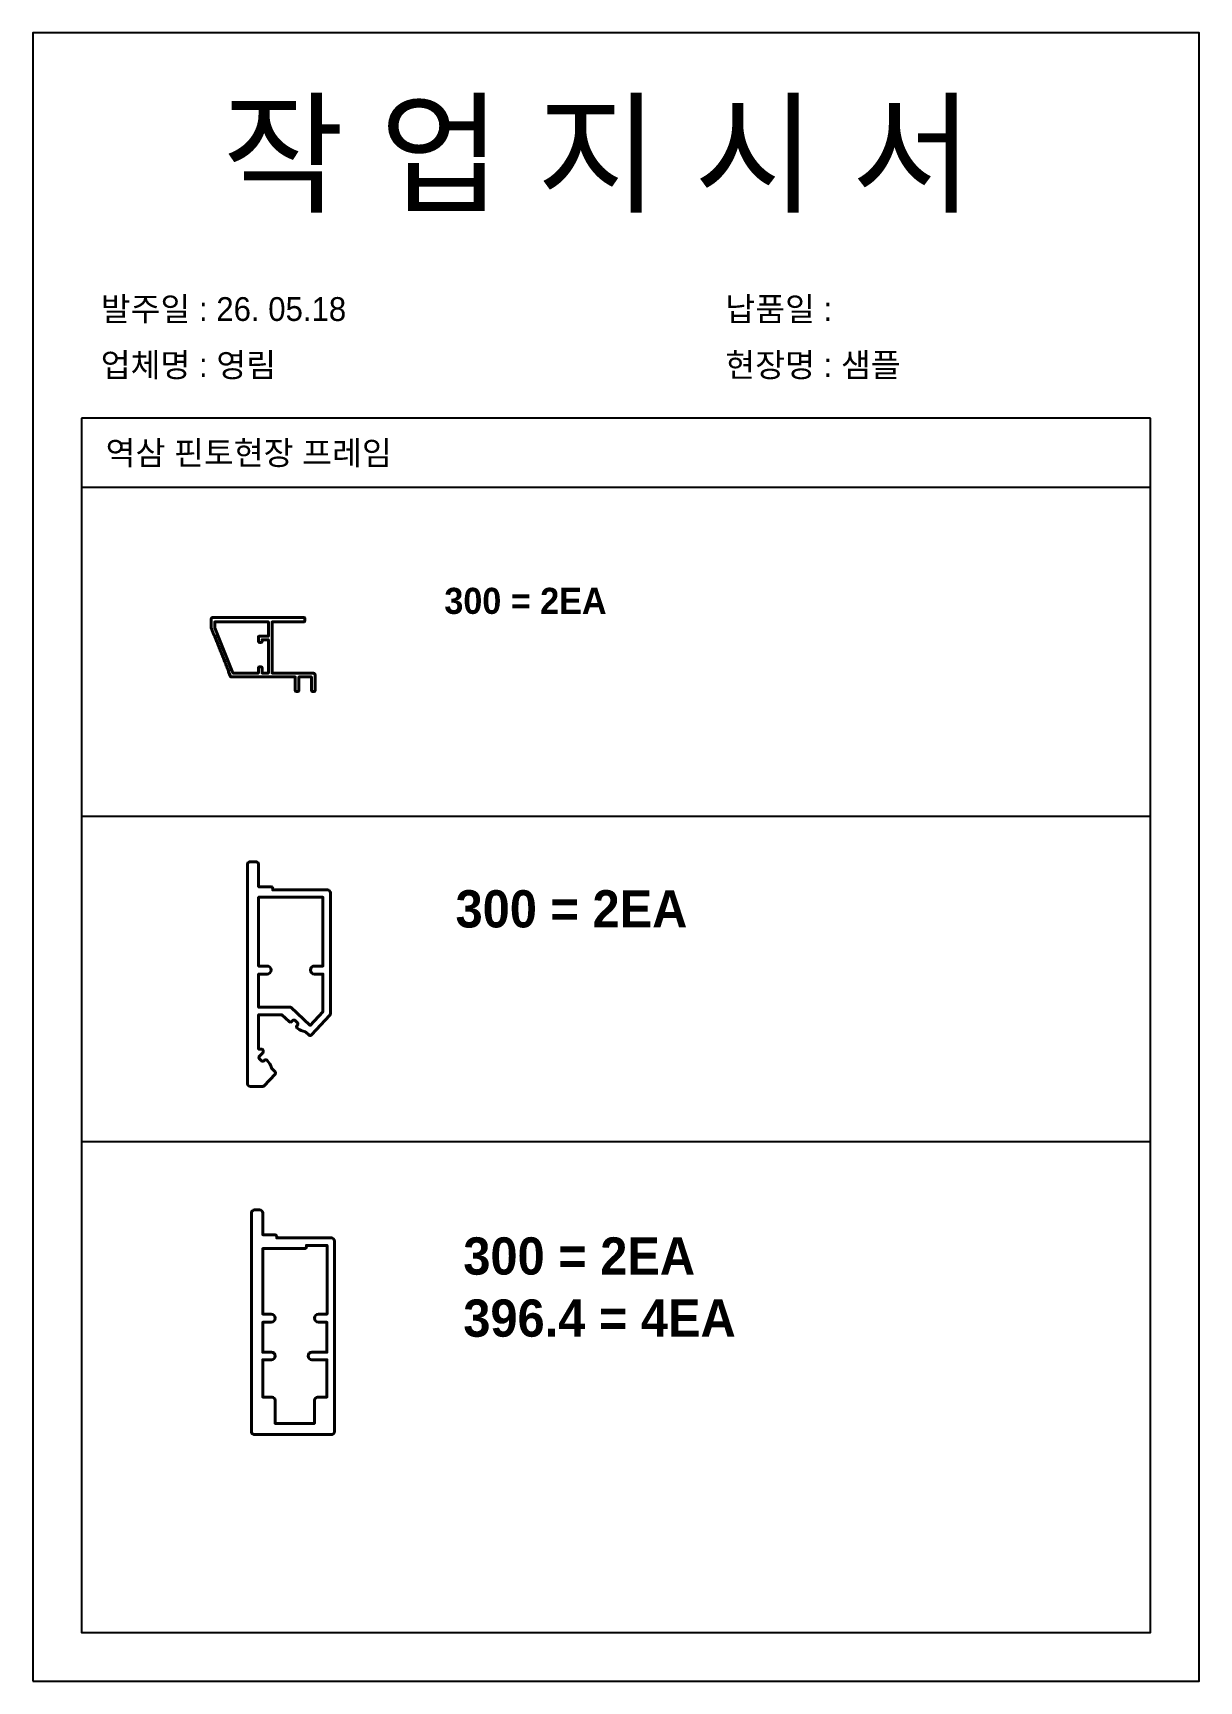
# Model space of a CAD drawing. Header units: millimetres. Extents: x -44117 to 256353, y -2095463 to 65325.
# Drawn here: x 118997 to 120677, y -950113 to -947737 of the extents above; entities that cross this region are included whole.
import ezdxf

# ---------------------------------------------------------------- set-up
doc = ezdxf.new("R2010")
doc.units = ezdxf.units.MM
doc.header["$LTSCALE"] = 10
doc.layers.add('1', color=2, linetype='Continuous', lineweight=40)

msp = doc.modelspace()

# ---------------------------------------------------------------- texts
at = {"attachment_point": 1}
for s, width, gutter_width, heights, insert, char_height in [('{\\fGulim|b0|i0|c129|p50;작 업 지 시 서}', 3307.3198183, 12.5, [-155.84554], (119269.89488, -947840.71066), 140), ('{\\fGulim|b0|i0|c129|p50;발주일 : 26. 05.18}', 3307.3198183, 12.5, [34.50412], (119094.68553, -948117.43108), 34.3), ('{\\fGulim|b0|i0|c129|p50;납품일 : }', 3307.3198183, 12.5, [37.67976], (119994.66351, -948117.43108), 34.3), ('{\\fGulim|b0|i0|c129|p50;업체명 : 영림}', 3307.3198183, 12.5, [36.11279], (119094.68553, -948198.08726), 34.3), ('{\\fGulim|b0|i0|c129|p50;현장명 : 샘플}', 3307.3198183, 12.5, [38.2735], (119994.66351, -948198.08726), 34.3), ('{\\fGulim|b0|i0|c129|p50;역삼 핀토현장 프레임}', 3307.3198183, 12.5, [38.31917], (119101.72773, -948324.75336), 34.3), ('{\\fGulim|b1|i0|c129|p50;300 = 2EA}', 2416.4966702, 9.13314, [386.62888], (119589.7967, -948536.45775), 37.5919961), ('{\\fGulim|b1|i0|c129|p50;300 = 2EA }', 3452.1381003, 13.04734, [514.97906], (119605.93719, -948972.42633), 53.7028516), ('{\\fGulim|b1|i0|c129|p50;300 = 2EA\\P396.4 = 4EA}', 3452.1381003, 13.04734, [-144.91246], (119617.10843, -949472.89766), 53.7028516)]:
    msp.add_mtext_dynamic_manual_height_columns(s, width=width, gutter_width=gutter_width, heights=heights, dxfattribs=dict(at, insert=insert, char_height=char_height))

# ---------------------------------------------------------------- linework, layer by layer
for p, q in [((120607.08828, -948291.71787), (119067.08828, -948291.71787)), ((120607.08828, -948391.71787), (119067.08828, -948391.71787)), ((119067.08828, -948865.50966), (120607.08828, -948865.50966)), ((119067.08828, -949334.70154), (120607.08828, -949334.70154))]:
    msp.add_line(p, q)
msp.add_lwpolyline([(118997.08828, -950112.54815), (120677.08828, -950112.54815), (120677.08828, -947736.54815), (118997.08828, -947736.54815)], close=True)
msp.add_lwpolyline([(119067.08828, -948291.71787), (119067.08828, -950042.54815), (120607.08828, -950042.54815), (120607.08828, -948291.71787)])
at = {"layer": '1', "linetype": 'Continuous'}
msp.add_lwpolyline([(119256.68203, -948579.02818, 0.4142135624), (119253.68203, -948582.02818), (119253.68203, -948582.02818), (119253.68203, -948594.0282), (119257.71345, -948604.14966, 0.2391202845), (119258.73166, -948605.04689, -0.507244027), (119259.08995, -948605.94642, 0.507244027), (119259.98567, -948608.19524, -0.507244027), (119260.34396, -948609.09477, 0.507244027), (119261.23967, -948611.34359, -0.507244027), (119261.59796, -948612.24312, 0.507244027), (119262.49368, -948614.49194, -0.507244027), (119262.85196, -948615.39147, 0.507244027), (119263.74768, -948617.64029, -0.507244027), (119264.10597, -948618.53982, 0.507244027), (119265.00169, -948620.78864, -0.507244027), (119265.35997, -948621.68817, 0.507244027), (119266.25569, -948623.93699, -0.507244027), (119266.61398, -948624.83652, 0.507244027), (119267.50969, -948627.08534, -0.507244027), (119267.86798, -948627.98487, 0.507244027), (119268.7637, -948630.23369, -0.5072440269), (119269.12199, -948631.13322, 0.507244027), (119270.0177, -948633.38204, -0.507244027), (119270.37599, -948634.28157, 0.507244027), (119271.27171, -948636.53039, -0.507244027), (119271.62999, -948637.42992, 0.507244027), (119272.52571, -948639.67874, -0.507244027), (119272.884, -948640.57827, 0.507244027), (119273.77972, -948642.82709, -0.507244027), (119274.138, -948643.72662, 0.507244027), (119275.03372, -948645.97544, -0.507244027), (119275.39201, -948646.87497, 0.507244027), (119276.28772, -948649.12379, -0.507244027), (119276.64601, -948650.02331, 0.507244027), (119277.54173, -948652.27214, -0.507244027), (119277.90002, -948653.17166, 0.5070859448), (119278.795, -948655.4203, -0.5106345368), (119279.14937, -948656.32546, 0.2375027855), (119279.01283, -948657.62464), (119281.65619, -948664.26118, 0.3070783015), (119282.49231, -948664.82815), (119374.88202, -948664.82815), (119374.88202, -948684.32819, 0.4142135624), (119376.38202, -948685.82819), (119378.78202, -948685.82819, 0.4142135624), (119380.28202, -948684.32819), (119380.28202, -948664.82815), (119398.28203, -948664.82815), (119398.28203, -948684.32819, 0.4142135624), (119399.78203, -948685.82819), (119402.18203, -948685.82819, 0.4142135624), (119403.68203, -948684.32819), (119403.68203, -948662.4282), (119403.68203, -948662.42818, 0.4142135624), (119400.68203, -948659.42818), (119400.68202, -948659.42815), (119341.58202, -948659.42815), (119341.58202, -948585.62822), (119387.18202, -948585.62822, 0.4142135624), (119388.68202, -948584.12822), (119388.68202, -948580.52822, 0.4142135624), (119387.18202, -948579.02822), (119256.68203, -948579.02822)], format="xyb", dxfattribs=at)
at = {"layer": '1'}
for points in [[(119284.90537, -948658.86125), (119259.08203, -948594.0282), (119259.08203, -948585.62822), (119336.18202, -948585.62822), (119336.18202, -948606.17822), (119323.28202, -948606.17822, 0.4142135624), (119321.78202, -948607.67822), (119321.78202, -948613.67822, 0.4142135624), (119323.28202, -948615.17822), (119325.68202, -948615.17822, 0.4142135624), (119327.18202, -948613.67822), (119327.18202, -948611.42822), (119336.18202, -948611.42822), (119336.18202, -948659.42822), (119327.18202, -948659.42822), (119327.18202, -948651.92822, 0.4142135624), (119325.68202, -948650.42822), (119323.28202, -948650.42822, 0.4142135624), (119321.78202, -948651.92822), (119321.78202, -948659.42822), (119285.74149, -948659.42822, -0.3070783015)], [(119345.8064, -949237.74419), (119330.18591, -949254.53257, -0.2082908297), (119328.2092, -949255.39337), (119310.48498, -949255.39337, -0.4142135624), (119305.98498, -949250.89337), (119305.98498, -948935.89337, -0.4142135624), (119310.48498, -948931.39337), (119317.68498, -948931.39337, -0.4142135624), (119322.18498, -948935.89337), (119322.18498, -948967.39337), (119339.73498, -948967.39337, -0.4142135624), (119342.43498, -948970.09337), (119342.43498, -948971.89337), (119421.18498, -948971.89337, -0.4142135624), (119425.68498, -948976.39337), (119425.68498, -949150.83155, -0.1895674439), (119424.96169, -949152.67075), (119398.54397, -949181.06363, -0.405078233), (119394.79081, -949181.25771), (119389.52313, -949176.65539, -0.1110445859), (119377.86878, -949171.28075, -0.4429793595), (119377.53518, -949167.29531), (119378.003, -949166.79363, 0.4142135624), (119377.86974, -949162.97758), (119374.97358, -949160.27687, 0.4142135624), (119371.15753, -949160.41013), (119369.92994, -949161.72657, -0.4142135624), (119366.11389, -949161.85983), (119355.42618, -949151.89337), (119322.18498, -949151.89337), (119322.18498, -949201.39337), (119326.04372, -949201.39337, -0.4142135624), (119328.74372, -949204.09337), (119328.74372, -949204.82982, -0.1898559321), (119328.01838, -949206.67121), (119323.28125, -949211.75116, 0.4142135624), (119323.41451, -949215.56721), (119326.31067, -949218.26792, 0.4142135624), (119330.12672, -949218.13466), (119330.59248, -949217.63519, -0.4447681685), (119334.60213, -949217.7021, -0.1035172082), (119340.78932, -949228.74198, 0.1247014273), (119341.48547, -949229.87072), (119345.70932, -949233.96669, -0.4081778037)], [(119402.73782, -949081.69337), (119414.88498, -949081.69337), (119414.88498, -948982.69337), (119322.18782, -948982.69337), (119322.18782, -949077.19337), (119322.18782, -949081.69337), (119334.33498, -949081.69337, -1), (119334.33498, -949093.39337), (119329.38498, -949093.39337), (119322.18782, -949093.39337), (119322.18782, -949141.09337), (119368.5364, -949141.09337), (119396.6466, -949167.24808), (119414.88498, -949147.64609), (119414.88498, -949093.39337), (119402.73782, -949093.39337, -1)], [(119316.32067, -949433.25364), (119323.52067, -949433.25364, -0.4142135624), (119328.02067, -949437.75364), (119328.02067, -949469.25364), (119345.57067, -949469.25364, -0.4142135624), (119348.27067, -949471.95364), (119348.27067, -949473.75364), (119427.02067, -949473.75364, -0.4142135624), (119431.52067, -949478.25364), (119431.52067, -949752.75364, -0.4142135624), (119427.02067, -949757.25364), (119316.32067, -949757.25364, -0.4142135624), (119311.82067, -949752.75364), (119311.82067, -949437.75364, -0.4142135624)], [(119340.17067, -949595.25364), (119328.02067, -949595.25364), (119328.02067, -949638.45364), (119340.62067, -949638.45364, -1), (119340.62067, -949649.25364), (119328.02067, -949649.25364), (119328.02067, -949703.25364), (119341.52067, -949703.25364, -0.4142135624), (119346.02067, -949707.75364), (119346.02067, -949741.05364), (119402.66575, -949741.05364), (119402.66575, -949707.75364, -0.4142135624), (119407.16575, -949703.25364), (119420.66575, -949703.25364), (119420.66575, -949649.25364), (119399.06575, -949649.25364, -1), (119399.06575, -949638.45364), (119420.66575, -949638.45364), (119420.66575, -949595.25364), (119408.57067, -949595.25364, -1), (119408.57067, -949583.55364), (119420.71783, -949583.55364), (119420.71783, -949484.55364), (119391.02067, -949484.55364), (119391.02067, -949486.35364, -0.4142135624), (119388.32067, -949489.05364), (119328.02067, -949489.05364), (119328.02067, -949583.55364), (119340.17067, -949583.55364, -1)]]:
    msp.add_lwpolyline(points, format="xyb", close=True, dxfattribs=at)

msp.set_redraw_order([(e.dxf.handle, doc.entitydb.next_handle()) for e in msp.query("TEXT MTEXT ATTDEF DIMENSION ARC_DIMENSION")])  # texts and dimensions are drawn at this point

doc.saveas('drawing.dxf')
